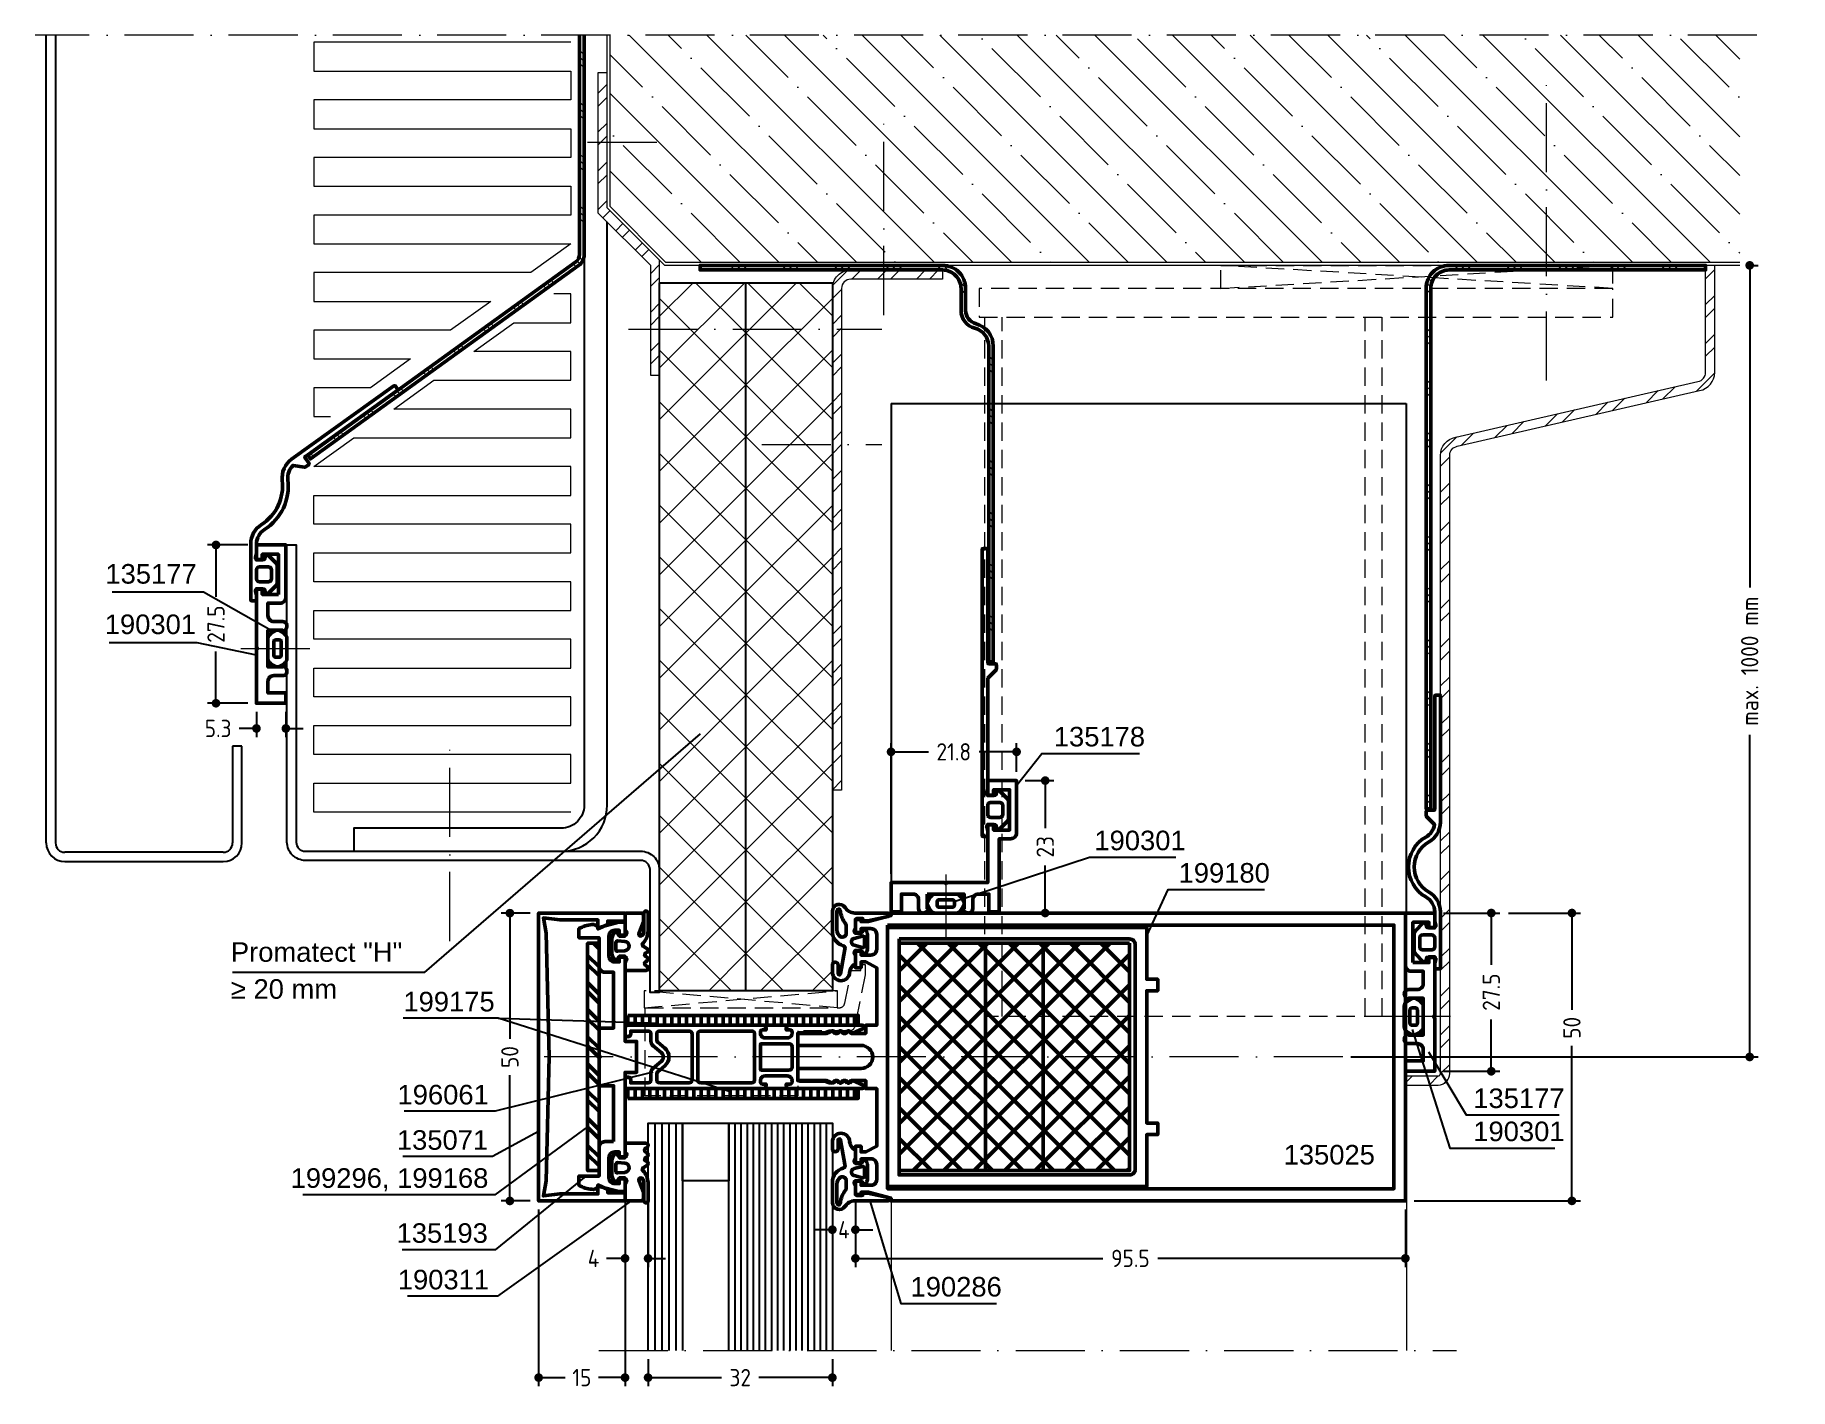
# Model space of a CAD drawing. Header units: millimetres. Extents: x -132 to 172, y -58 to 178.
import ezdxf
from ezdxf.enums import TextEntityAlignment as Align

# ---------------------------------------------------------------- set-up
doc = ezdxf.new("R2010")
doc.units = ezdxf.units.MM
for name, pattern in [('ACAD_ISO10W100', [18, 12, -3, 0, -3]), ('AUSGEZOGEN', [0]), ('HIDDEN2', [4.7625, 3.175, -1.5875])]:
    doc.linetypes.add(name, pattern=pattern)
doc.layers.get('0').update_dxf_attribs({"linetype": 'CONTINUOUS'})
doc.layers.get('DEFPOINTS').update_dxf_attribs({"linetype": 'CONTINUOUS'})
for name, color, linetype, lineweight in [('AM_5', 3, 'CONTINUOUS', 25), ('AM_C', 50, 'CONTINUOUS', 50), ('AM_S', 80, 'CONTINUOUS', 50), ('Cent3', 70, 'ACAD_ISO10W100', 18), ('CHide3', 70, 'HIDDEN2', 18), ('Cont2', 2, 'CONTINUOUS', 25), ('Cont3', 70, 'CONTINUOUS', 18), ('Cont4', 10, 'AUSGEZOGEN', 13), ('Cont_ST', 70, 'CONTINUOUS', 18)]:
    doc.layers.add(name, color=color, linetype=linetype, lineweight=lineweight)
doc.styles.add('HBS_DIMTEXTSTYLE', font='isocp.shx')
doc.styles.add('SWISSL', font='swissl.ttf')
doc.dimstyles.new('Konstruktionsschnitt 1-1$0', dxfattribs={"dimtxt": 3, "dimasz": 1.5, "dimexe": 1.5, "dimexo": 1.5, "dimgap": 1.5, "dimtad": 0, "dimdsep": 46, "dimtxsty": 'HBS_DIMTEXTSTYLE', "dimblk": 'PUNKT', "dimcen": 0, "dimclrd": 3, "dimclre": 3, "dimclrt": 2, "dimadec": 1, "dimazin": 2, "dimtfac": 0.7, "dimtofl": 0, "dimtmove": 0, "dimatfit": 3, "dimfxl": 0, "dimtolj": 1, "dimtzin": 0, "dimarcsym": 0})
pattern_1 = [(315, (0, 0), (4.49013, 4.49013), []), (315, (0.561, 0.561), (4.49013, 4.49013), []), (315, (1.1225, 1.1225), (4.49013, 4.49013), [])]
pattern_2 = [(45, (0, 0), (-3.3676, 3.3676), []), (45, (2.245, 0), (-3.3676, 3.3676), [])]

msp = doc.modelspace()

# ---------------------------------------------------------------- texts
at = {"layer": 'AM_5', "color": 2, "style": 'SWISSL'}
for s, p in [('135177', (-104.385, 82.216)), ('190301', (-104.495, 73.452)), ('196061', (-53.661, -8.245)), ('135071', (-53.773, -16.121)), ('199296, 199168', (-53.731, -22.736)), ('135193', (-53.818, -32.288)), ('190311', (-53.611, -40.372))]:
    msp.add_text(s, height=3.4, dxfattribs=at).set_placement(p, align=Align.RIGHT)
for s, p in [('135178', (44.451, 53.936)), ('190301', (51.5, 35.903)), ('199180', (66.123, 30.278)), ('Promatect "H"', (-98.442, 16.528)), ('≥ 20 mm', (-98.442, 10.105)), ('199175', (-68.484, 7.914)), ('135177', (117.294, -8.874)), ('190301', (117.294, -14.629)), ('135025', (84.362, -18.686)), ('190286', (19.573, -41.616))]:
    msp.add_text(s, height=3.4, dxfattribs=at).set_placement(p)

# ---------------------------------------------------------------- blocks, each defined once
blk = doc.blocks.new('PUNKT')
at = {"color": 0, "linetype": 'Continuous'}
blk.add_line((-0.5, 0), (-1, 0), dxfattribs=at)
at = {"color": 0, "linetype": 'Continuous', "const_width": 0.5}
blk.add_lwpolyline([(-0.25, 0, 1), (0.25, 0, 1)], format="xyb", close=True, dxfattribs=at)
blk = doc.blocks.new('*D13')
at = {"layer": 'AM_5', "color": 3, "lineweight": -2, "transparency": 16777216}
for p, q in [((123.42, 25), (135.92, 25)), ((134.42, 23.5), (134.42, 8.21)), ((134.42, -23.5), (134.42, 1.91)), ((107, -25), (135.92, -25))]:
    blk.add_line(p, q, dxfattribs=at)
at = {"layer": 'DEFPOINTS', "color": 0, "transparency": 16777216}
for p in [(121.92, 25), (134.42, 25), (105.5, -25)]:
    blk.add_point(p, dxfattribs=at)
at = {"layer": 'AM_5', "color": 3, "lineweight": -2, "transparency": 16777216, "xscale": 1.5, "yscale": 1.5, "zscale": 1.5}
for p, rotation in [((134.42, 25), 90), ((134.42, -25), 270)]:
    blk.add_blockref('PUNKT', p, dxfattribs=dict(at, rotation=rotation))
at = {"layer": 'AM_5', "color": 2, "transparency": 16777216, "insert": (134.42, 5.06), "char_height": 3, "attachment_point": 5, "rotation": 90, "style": 'HBS_DIMTEXTSTYLE'}
blk.add_mtext('\\A1;50', dxfattribs=at)
blk = doc.blocks.new('*D14')
at = {"layer": 'AM_5', "color": 3, "lineweight": -2, "transparency": 16777216}
for p, q in [((39.49, 48), (44.46, 48)), ((42.96, 46.5), (42.96, 39.75)), ((42.96, 26.5), (42.96, 33.25)), ((39.49, 25), (44.46, 25))]:
    blk.add_line(p, q, dxfattribs=at)
at = {"layer": 'DEFPOINTS', "color": 0, "transparency": 16777216}
for p in [(37.99, 48), (37.99, 25), (42.96, 25)]:
    blk.add_point(p, dxfattribs=at)
at = {"layer": 'AM_5', "color": 3, "lineweight": -2, "transparency": 16777216, "xscale": 1.5, "yscale": 1.5, "zscale": 1.5}
for p, rotation in [((42.96, 48), 90), ((42.96, 25), 270)]:
    blk.add_blockref('PUNKT', p, dxfattribs=dict(at, rotation=rotation))
at = {"layer": 'AM_5', "color": 2, "transparency": 16777216, "insert": (42.96, 36.5), "char_height": 3, "attachment_point": 5, "rotation": 90, "style": 'HBS_DIMTEXTSTYLE'}
blk.add_mtext('\\A1;23', dxfattribs=at)
blk = doc.blocks.new('*D15')
at = {"layer": 'AM_5', "color": 3, "lineweight": -2, "transparency": 16777216}
for p, q in [((16.19, 31.8), (16.19, 54.5)), ((17.69, 53), (22.7, 53)), ((36.49, 53), (31.47, 53)), ((37.99, 49.5), (37.99, 54.5))]:
    blk.add_line(p, q, dxfattribs=at)
at = {"layer": 'DEFPOINTS', "color": 0, "transparency": 16777216}
for p in [(37.99, 53), (37.99, 48), (16.19, 30.3)]:
    blk.add_point(p, dxfattribs=at)
at = {"layer": 'AM_5', "color": 3, "lineweight": -2, "transparency": 16777216, "xscale": 1.5, "yscale": 1.5, "zscale": 1.5, "rotation": 180}
blk.add_blockref('PUNKT', (16.19, 53), dxfattribs=at)
at = {"layer": 'AM_5', "color": 3, "lineweight": -2, "transparency": 16777216, "xscale": 1.5, "yscale": 1.5, "zscale": 1.5}
blk.add_blockref('PUNKT', (37.99, 53), dxfattribs=at)
at = {"layer": 'AM_5', "color": 2, "transparency": 16777216, "insert": (27.09, 53), "char_height": 3, "attachment_point": 5, "style": 'HBS_DIMTEXTSTYLE'}
blk.add_mtext('\\A1;21.8', dxfattribs=at)
blk = doc.blocks.new('*D16')
at = {"layer": 'AM_5', "color": 3, "lineweight": -2, "transparency": 16777216}
for p, q in [((112.1, 25), (121.92, 25)), ((120.42, 23.5), (120.42, 16.01)), ((120.42, -0.99), (120.42, 6.5)), ((112.1, -2.49), (121.92, -2.49))]:
    blk.add_line(p, q, dxfattribs=at)
at = {"layer": 'DEFPOINTS', "color": 0, "transparency": 16777216}
for p in [(110.6, 25), (110.6, -2.49), (120.42, -2.49)]:
    blk.add_point(p, dxfattribs=at)
at = {"layer": 'AM_5', "color": 3, "lineweight": -2, "transparency": 16777216, "xscale": 1.5, "yscale": 1.5, "zscale": 1.5}
for p, rotation in [((120.42, 25), 90), ((120.42, -2.49), 270)]:
    blk.add_blockref('PUNKT', p, dxfattribs=dict(at, rotation=rotation))
at = {"layer": 'AM_5', "color": 2, "transparency": 16777216, "insert": (120.42, 11.25), "char_height": 3, "attachment_point": 5, "rotation": 90, "style": 'HBS_DIMTEXTSTYLE'}
blk.add_mtext('\\A1;27.5', dxfattribs=at)
blk = doc.blocks.new('*D17')
at = {"layer": 'AM_5', "color": 3, "lineweight": -2, "transparency": 16777216}
for p, q in [((6, -25.27), (6, -31.51)), ((10, -25.27), (10, -31.51)), ((4.5, -30.01), (3, -30.01)), ((11.5, -30.01), (13, -30.01))]:
    blk.add_line(p, q, dxfattribs=at)
at = {"layer": 'DEFPOINTS', "color": 0, "transparency": 16777216}
for p in [(6, -23.77), (10, -23.77), (6, -30.01)]:
    blk.add_point(p, dxfattribs=at)
at = {"layer": 'AM_5', "color": 3, "lineweight": -2, "transparency": 16777216, "xscale": 1.5, "yscale": 1.5, "zscale": 1.5}
blk.add_blockref('PUNKT', (6, -30.01), dxfattribs=at)
at = {"layer": 'AM_5', "color": 3, "lineweight": -2, "transparency": 16777216, "xscale": 1.5, "yscale": 1.5, "zscale": 1.5, "rotation": 180}
blk.add_blockref('PUNKT', (10, -30.01), dxfattribs=at)
at = {"layer": 'AM_5', "color": 2, "transparency": 16777216, "insert": (8, -30.01), "char_height": 3, "attachment_point": 5, "style": 'HBS_DIMTEXTSTYLE'}
blk.add_mtext('\\A1;4', dxfattribs=at)
blk = doc.blocks.new('*D18')
at = {"layer": 'AM_5', "color": 3, "lineweight": -2, "transparency": 16777216}
for p, q in [((-30, -24.9), (-30, -36.49)), ((-26, -24.9), (-26, -36.49)), ((-31.5, -34.99), (-33.22, -34.99)), ((-24.5, -34.99), (-23, -34.99))]:
    blk.add_line(p, q, dxfattribs=at)
at = {"layer": 'DEFPOINTS', "color": 0, "transparency": 16777216}
for p in [(-30, -23.4), (-26, -23.4), (-26, -34.99)]:
    blk.add_point(p, dxfattribs=at)
at = {"layer": 'AM_5', "color": 3, "lineweight": -2, "transparency": 16777216, "xscale": 1.5, "yscale": 1.5, "zscale": 1.5}
blk.add_blockref('PUNKT', (-30, -34.99), dxfattribs=at)
at = {"layer": 'AM_5', "color": 3, "lineweight": -2, "transparency": 16777216, "xscale": 1.5, "yscale": 1.5, "zscale": 1.5, "rotation": 180}
blk.add_blockref('PUNKT', (-26, -34.99), dxfattribs=at)
at = {"layer": 'AM_5', "color": 2, "transparency": 16777216, "insert": (-35.47, -34.99), "char_height": 3, "attachment_point": 5, "style": 'HBS_DIMTEXTSTYLE'}
blk.add_mtext('\\A1;4', dxfattribs=at)
blk = doc.blocks.new('*D19')
at = {"layer": 'AM_5', "color": 3, "lineweight": -2, "transparency": 16777216}
for p, q in [((-45, -26.51), (-45, -57.2)), ((-30, -24.9), (-30, -57.2)), ((-43.5, -55.7), (-40.41, -55.7)), ((-31.5, -55.7), (-34.59, -55.7))]:
    blk.add_line(p, q, dxfattribs=at)
at = {"layer": 'DEFPOINTS', "color": 0, "transparency": 16777216}
for p in [(-30, -23.4), (-45, -25.01), (-30, -55.7)]:
    blk.add_point(p, dxfattribs=at)
at = {"layer": 'AM_5', "color": 3, "lineweight": -2, "transparency": 16777216, "xscale": 1.5, "yscale": 1.5, "zscale": 1.5, "rotation": 180}
blk.add_blockref('PUNKT', (-45, -55.7), dxfattribs=at)
at = {"layer": 'AM_5', "color": 3, "lineweight": -2, "transparency": 16777216, "xscale": 1.5, "yscale": 1.5, "zscale": 1.5}
blk.add_blockref('PUNKT', (-30, -55.7), dxfattribs=at)
at = {"layer": 'AM_5', "color": 2, "transparency": 16777216, "insert": (-37.5, -55.7), "char_height": 3, "attachment_point": 5, "style": 'HBS_DIMTEXTSTYLE'}
blk.add_mtext('\\A1;15', dxfattribs=at)
blk = doc.blocks.new('*D20')
at = {"layer": 'AM_5', "color": 3, "lineweight": -2, "transparency": 16777216}
for p, q in [((-26, -52.5), (-26, -57.2)), ((6, -52.5), (6, -57.2)), ((-24.5, -55.7), (-13.24, -55.7)), ((4.5, -55.7), (-6.76, -55.7))]:
    blk.add_line(p, q, dxfattribs=at)
at = {"layer": 'DEFPOINTS', "color": 0, "transparency": 16777216}
for p in [(-26, -51), (6, -51), (6, -55.7)]:
    blk.add_point(p, dxfattribs=at)
at = {"layer": 'AM_5', "color": 3, "lineweight": -2, "transparency": 16777216, "xscale": 1.5, "yscale": 1.5, "zscale": 1.5, "rotation": 180}
blk.add_blockref('PUNKT', (-26, -55.7), dxfattribs=at)
at = {"layer": 'AM_5', "color": 3, "lineweight": -2, "transparency": 16777216, "xscale": 1.5, "yscale": 1.5, "zscale": 1.5}
blk.add_blockref('PUNKT', (6, -55.7), dxfattribs=at)
at = {"layer": 'AM_5', "color": 2, "transparency": 16777216, "insert": (-10, -55.7), "char_height": 3, "attachment_point": 5, "style": 'HBS_DIMTEXTSTYLE'}
blk.add_mtext('\\A1;32', dxfattribs=at)
blk = doc.blocks.new('*U9')
for p, q in [((0, 30.94), (39.5, 30.94)), ((0, 29.88), (39.5, 29.88)), ((0, 28.82), (39.5, 28.82)), ((0, 27.76), (39.5, 27.76)), ((0, 26.71), (39.5, 26.71)), ((0, 25.65), (39.5, 25.65)), ((0, 24.59), (39.5, 24.59)), ((0, 23.53), (39.5, 23.53)), ((0, 22.47), (39.5, 22.47)), ((0, 21.41), (39.5, 21.41)), ((0, 20.35), (39.5, 20.35)), ((0, 19.29), (39.5, 19.29)), ((0, 18.24), (39.5, 18.24)), ((0, 17.18), (39.5, 17.18)), ((0, 16.12), (39.5, 16.12)), ((0, 15.06), (39.5, 15.06)), ((0, 4.8), (39.5, 4.8)), ((0, 3.6), (39.5, 3.6)), ((0, 2.4), (39.5, 2.4)), ((0, 1.2), (39.5, 1.2))]:
    blk.add_line(p, q)
for points in [[(39.5, 14), (0, 14), (0, 32), (39.5, 32)], [(39.5, 0), (0, 0), (0, 6), (39.5, 6)]]:
    blk.add_lwpolyline(points)
blk.add_lwpolyline([(0, 6), (0, 14), (10, 14), (10, 6)], close=True)
blk = doc.blocks.new('*D21')
at = {"layer": 'AM_5', "color": 3, "lineweight": -2, "transparency": 16777216}
for p, q in [((10, -25.4), (10, -36.49)), ((105.5, -26.5), (105.5, -36.49)), ((11.5, -34.99), (52.98, -34.99)), ((104, -34.99), (62.52, -34.99))]:
    blk.add_line(p, q, dxfattribs=at)
at = {"layer": 'DEFPOINTS', "color": 0, "transparency": 16777216}
for p in [(10, -23.9), (105.5, -25), (10, -34.99)]:
    blk.add_point(p, dxfattribs=at)
at = {"layer": 'AM_5', "color": 3, "lineweight": -2, "transparency": 16777216, "xscale": 1.5, "yscale": 1.5, "zscale": 1.5, "rotation": 180}
blk.add_blockref('PUNKT', (10, -34.99), dxfattribs=at)
at = {"layer": 'AM_5', "color": 3, "lineweight": -2, "transparency": 16777216, "xscale": 1.5, "yscale": 1.5, "zscale": 1.5}
blk.add_blockref('PUNKT', (105.5, -34.99), dxfattribs=at)
at = {"layer": 'AM_5', "color": 2, "transparency": 16777216, "insert": (57.75, -34.99), "char_height": 3, "attachment_point": 5, "style": 'HBS_DIMTEXTSTYLE'}
blk.add_mtext('\\A1;95.5', dxfattribs=at)
blk = doc.blocks.new('*D22')
at = {"layer": 'AM_5', "color": 3, "lineweight": -2, "transparency": 16777216}
for p, q in [((-46.5, 24.98), (-51.5, 24.98)), ((-50, 23.48), (-50, 3.14)), ((-50, -23.51), (-50, -3.17)), ((-46.5, -25.01), (-51.5, -25.01))]:
    blk.add_line(p, q, dxfattribs=at)
at = {"layer": 'DEFPOINTS', "color": 0, "transparency": 16777216}
for p in [(-45, 24.98), (-50, -25.01), (-45, -25.01)]:
    blk.add_point(p, dxfattribs=at)
at = {"layer": 'AM_5', "color": 3, "lineweight": -2, "transparency": 16777216, "xscale": 1.5, "yscale": 1.5, "zscale": 1.5}
for p, rotation in [((-50, 24.98), 90), ((-50, -25.01), 270)]:
    blk.add_blockref('PUNKT', p, dxfattribs=dict(at, rotation=rotation))
at = {"layer": 'AM_5', "color": 2, "transparency": 16777216, "insert": (-50, -0.01), "char_height": 3, "attachment_point": 5, "rotation": 90, "style": 'HBS_DIMTEXTSTYLE'}
blk.add_mtext('\\A1;50', dxfattribs=at)
blk = doc.blocks.new('*D11')
at = {"layer": 'AM_5', "color": 3, "lineweight": -2, "transparency": 16777216}
for p, q in [((165.06, 137.5), (166.79, 137.5)), ((165.29, 136), (165.29, 81.55)), ((165.29, 1.5), (165.29, 55.95)), ((96.02, 0), (166.79, 0))]:
    blk.add_line(p, q, dxfattribs=at)
at = {"layer": 'DEFPOINTS', "color": 0, "transparency": 16777216}
for p in [(163.56, 137.5), (165.29, 137.5), (94.52, 0)]:
    blk.add_point(p, dxfattribs=at)
at = {"layer": 'AM_5', "color": 3, "lineweight": -2, "transparency": 16777216, "xscale": 1.5, "yscale": 1.5, "zscale": 1.5}
for p, rotation in [((165.29, 137.5), 90), ((165.29, 0), 270)]:
    blk.add_blockref('PUNKT', p, dxfattribs=dict(at, rotation=rotation))
at = {"layer": 'AM_5', "color": 2, "transparency": 16777216, "insert": (165.29, 68.75), "char_height": 3, "attachment_point": 5, "rotation": 90, "style": 'HBS_DIMTEXTSTYLE'}
blk.add_mtext('\\A1;max. 1000 mm', dxfattribs=at)
blk = doc.blocks.new('WI135178')
blk.add_lwpolyline([(6.3, -3.3), (6.3, -0.75), (6.44, -0.75), (6.52, -0.44), (5.93, -0.1, 0.57735), (4.8, -0.75), (4.8, -2.3, -0.414214), (3.8, -3.3), (1.8, -3.3), (1.8, -0.2), (0, -0.2), (0, -5.3), (9.3, -5.3), (9.5, -5.1), (9.7, -5.3), (16.8, -5.3), (16.8, -15.4), (17.8, -15.4), (17.8, -14.4), (20.6, -14.4), (20.6, -21.4), (17.8, -21.4), (17.8, -20.4), (16.8, -20.4), (16.8, -23), (21.8, -23), (21.8, -13.9, 0.414214), (20.8, -12.9), (18.8, -12.9), (18.8, -0.2), (17, -0.2), (17, -3.3), (15.19, -3.3, -0.414214), (14.19, -2.3), (14.19, -0.75, 0.57735), (13.07, -0.1), (12.47, -0.44), (12.55, -0.75), (12.69, -0.75), (12.69, -3.3), (6.3, -3.3)], format="xyb", close=True)
blk = doc.blocks.new('WI190301')
for points in [[(0, -1.76, -0.267949), (-0.5, -2.63), (-1.4, -3.13, -0.267949), (-1.9, -3.13), (-2.8, -2.63, -0.267949), (-3.3, -1.76), (-3.3, 1.76, -0.267949), (-2.8, 2.63), (-1.9, 3.13, -0.267949), (-1.4, 3.13), (-0.5, 2.63, -0.267949), (0, 1.76), (0, -1.76)], [(-1, -1.2, -0.414214), (-1.3, -1.5), (-2, -1.5, -0.414214), (-2.3, -1.2), (-2.3, 1.2, -0.414214), (-2, 1.5), (-1.3, 1.5, -0.414214), (-1, 1.2), (-1, -1.2)]]:
    blk.add_lwpolyline(points, format="xyb", close=True)
blk = doc.blocks.new('B-WI196061')
for points in [[(-5.5, -6, -0.414214), (-5, -5.5), (-4.7, -5.5), (-4.7, -6.2, 0.414214), (-4.4, -6.5), (-4.1, -6.5, 0.414214), (-3.3, -5.7), (-3.3, -1.8, 0.414214), (-4.1, -1), (-4.4, -1, 0.414214), (-4.7, -1.3), (-4.7, -2), (-5, -2, -0.414214), (-5.5, -1.5), (-5.5, 11.2, -0.803179), (-4.93, 11.33), (-4.12, 9.58, -0.314902), (-4.16, 9.36), (-4.44, 9.08, 0.198912), (-4.5, 8.93), (-4.5, 8.67, 0.198912), (-4.44, 8.52), (-4.16, 8.24, -0.414214), (-4.16, 7.96), (-4.44, 7.68, 0.198912), (-4.5, 7.53), (-4.5, 7.27, 0.198912), (-4.44, 7.12), (-4.16, 6.84, -0.414214), (-4.16, 6.56), (-4.44, 6.28, 0.198912), (-4.5, 6.13), (-4.5, 5.56, 0.087489), (-4.49, 5.49), (-4.2, 4.7), (-4.2, 0.3, 0.414214), (-3.9, 0), (3.9, 0, 0.414214), (4.2, 0.3), (4.2, 4.7), (4.49, 5.49, 0.087489), (4.5, 5.56), (4.5, 6.13, 0.198912), (4.44, 6.28), (4.16, 6.56, -0.414214), (4.16, 6.84), (4.44, 7.12, 0.198912), (4.5, 7.27), (4.5, 7.53, 0.198912), (4.44, 7.68), (4.16, 7.96, -0.414214), (4.16, 8.24), (4.44, 8.52, 0.198912), (4.5, 8.67), (4.5, 8.93, 0.198912), (4.44, 9.08), (4.16, 9.36, -0.314902), (4.12, 9.58), (4.93, 11.33, -0.803179), (5.5, 11.2), (5.5, -1.5, -0.414214), (5, -2), (4.7, -2), (4.7, -1.3, 0.414214), (4.4, -1), (4.1, -1, 0.414214), (3.3, -1.8), (3.3, -5.7, 0.414214), (4.1, -6.5), (4.4, -6.5, 0.414214), (4.7, -6.2), (4.7, -5.5), (5, -5.5, -0.414214), (5.5, -6), (5.5, -29.5, -0.414214), (5, -30), (4, -30, -1), (4, -29), (4.5, -29), (4.5, -26, 0.414214), (4, -25.5), (2.72, -25.5, -0.221695), (1.95, -25.14), (0.77, -23.73, 0.466308), (-0.77, -23.73), (-1.95, -25.14, -0.221695), (-2.72, -25.5), (-4, -25.5, 0.414214), (-4.5, -26), (-4.5, -29), (-4, -29, -1), (-4, -30), (-5, -30, -0.414214), (-5.5, -29.5), (-5.5, -6)], [(-2.3, -1.5, -0.414214), (-1.8, -1), (1.8, -1, -0.414214), (2.3, -1.5), (2.3, -6.3, -0.414214), (2.1, -6.5), (-2.1, -6.5, -0.414214), (-2.3, -6.3), (-2.3, -1.5)], [(-4.5, -16.87, 0.414214), (-4, -17.37), (4, -17.37, 0.414214), (4.5, -16.87), (4.5, -8, 0.414214), (4, -7.5), (-4, -7.5, 0.414214), (-4.5, -8), (-4.5, -16.87)], [(-4.5, -24, 0.414214), (-4, -24.5), (-2.95, -24.5, 0.221695), (-2.57, -24.32), (-1.53, -23.09, -0.466308), (1.53, -23.09), (2.57, -24.32, 0.221695), (2.95, -24.5), (4, -24.5, 0.414214), (4.5, -24), (4.5, -18.87, 0.414214), (4, -18.37), (-4, -18.37, 0.414214), (-4.5, -18.87), (-4.5, -24)]]:
    blk.add_lwpolyline(points, format="xyb", close=True)
blk = doc.blocks.new('WI196061')
blk.add_blockref('B-WI196061', (0, 0))
blk = doc.blocks.new('B-WI190286')
for points in [[(-10.2, 0.3, -0.753068), (-7.98, 0.94, 0.258199), (-6.29, 0), (-0.58, 0, -0.903019), (-0.52, -0.6), (-4.06, -1.33), (-4.88, -1.33), (-4.88, -1.13, 0.414214), (-5.08, -0.93), (-5.9, -0.93, 0.414214), (-6.2, -1.23), (-6.2, -2.62), (-6.39, -3.13, 0.520567), (-6.2, -3.4), (-5.2, -3.4, 0.414214), (-4.9, -3.1), (-4.9, -2.95, -0.700208), (-4.55, -2.82), (-4.45, -2.94, -0.176327), (-4.1, -3.9), (-4.1, -6.1, -0.176327), (-4.45, -7.06), (-4.55, -7.18, -0.700207), (-4.9, -7.05), (-4.9, -6.9, 0.414214), (-5.2, -6.6), (-6.2, -6.6, 0.520567), (-6.39, -6.87), (-6.2, -7.39), (-6.2, -8.7, -0.369491), (-6.45, -9, 0.226152), (-7.2, -10.33, -0.974179), (-10.2, -10.25), (-10.2, -9.03, -1), (-9.2, -9.03), (-9.2, -10.55, 0.999969), (-8.8, -10.55), (-8.06, -6.29, 0.508721), (-8.3, -5.69, -0.325108), (-10.2, -3.26), (-10.2, 0.3)], [(-7.8, -2.17, 0.170885), (-7.91, -1.86, -0.152142), (-8.8, 0.4, 1), (-9.4, 0.4), (-9.4, -2.9, 0.241981), (-8.77, -4.14, 0.537319), (-7.8, -3.5), (-7.8, -2.17)], [(-6.44, -5.6), (-4.98, -5.99, 0.493145), (-4.6, -5.7), (-4.6, -4.3, 0.493145), (-4.98, -4.01), (-6.44, -4.4, 0.767327), (-6.44, -5.6)]]:
    blk.add_lwpolyline(points, format="xyb", close=True)
blk = doc.blocks.new('WI190286')
blk.add_blockref('B-WI190286', (0, 0))
blk = doc.blocks.new('WI135177')
blk.add_lwpolyline([(1.5, -8.6), (4.3, -8.6), (4.3, -7.6), (5.3, -7.6), (5.3, -17.8), (5.1, -18), (5.3, -18.2), (5.3, -27.49), (0.2, -27.49), (0.2, -25.69), (3.3, -25.69), (3.3, -23.69, 0.414214), (2.3, -22.69), (0.75, -22.69, -0.57735), (0.1, -21.57), (0.44, -20.97), (0.75, -21.05), (0.75, -21.19), (3.3, -21.19), (3.3, -14.8), (0.75, -14.8), (0.75, -14.94), (0.44, -15.02), (0.1, -14.42, -0.57735), (0.75, -13.3), (2.3, -13.3, 0.414214), (3.3, -12.3), (3.3, -10.1), (1.2, -10.1, -0.414214), (0.2, -9.1), (0.2, 0), (5.3, 0), (5.3, -2.6), (4.3, -2.6), (4.3, -1.6), (1.5, -1.6), (1.5, -8.6)], format="xyb", close=True)
blk = doc.blocks.new('WI190311')
for points in [[(0, 0.3, 0.414214), (0.3, 0), (2.8, 0, 0.414214), (3.2, 0.4), (3.2, 1.54), (2.42, 3.59, -0.786113), (2.9, 3.92, -0.262074), (3.28, 3.28), (3.28, 0, 1), (4, 0), (4, 3.17, 0.174474), (3.15, 5.24, -0.57735), (3.15, 5.76), (3.8, 6.14, 0.57735), (3.8, 6.83), (3.55, 6.97, -0.57735), (3.55, 7.49), (3.8, 7.64, 0.57735), (3.8, 8.33), (3.6, 8.45, -0.56351), (3.59, 9.13), (3.8, 9.25, 0.767327), (3.6, 10), (0.3, 10, 0.414214), (0, 9.7), (0, 8.57, 0.267949), (0.1, 8.4, -0.767327), (-0.1, 7.65), (-0.9, 7.65, -0.414214), (-1.3, 8.05, 0.592453), (-1.61, 8.22, 0.255924), (-2.3, 6.95), (-2.3, 4.55, 0.255924), (-1.61, 3.28, 0.592453), (-1.3, 3.45, -0.414214), (-0.9, 3.85), (-0.1, 3.85, -0.767327), (0.1, 3.1, 0.267949), (0, 2.93), (0, 0.3)], [(-0.03, 4.95), (-1.28, 4.85, -0.438367), (-1.6, 5.15), (-1.6, 6.35, -0.438367), (-1.28, 6.65), (-0.03, 6.55, -0.921414), (-0.03, 4.95)]]:
    blk.add_lwpolyline(points, format="xyb", close=True)
blk = doc.blocks.new('WI135193')
blk.add_lwpolyline([(-2, -14.7), (-3.5, -14.7, 0.414214), (-4.5, -15.7), (-4.5, -20.7), (-8, -20.7), (-8, -22.3), (-7.73, -22.44, 0.116424), (-5.5, -23), (-5.37, -23), (-4.47, -22.49), (-1.06, -23.4), (0, -23.4), (0, -21), (-1, -21), (-1, -22), (-1.8, -22, -0.414214), (-2.8, -21), (-2.8, -17.5, -0.414214), (-1.8, -16.5), (-1, -16.5), (-1, -17.5), (0, -17.5), (0, -2.7), (2, -2.7), (2, 2.7), (0, 2.7), (0, 17.5), (-1, 17.5), (-1, 16.5), (-1.8, 16.5, -0.414214), (-2.8, 17.5), (-2.8, 21, -0.414214), (-1.8, 22), (-1, 22), (-1, 21), (0, 21), (0, 23.4), (-1.06, 23.4), (-4.47, 22.49), (-5.37, 23), (-5.5, 23, 0.116424), (-7.73, 22.44), (-8, 22.3), (-8, 20.7), (-4.5, 20.7), (-4.5, 15.7, 0.414214), (-3.5, 14.7), (-2, 14.7), (-2, 5), (-4.5, 5), (-4.5, 0.2), (-4.3, 0), (-4.5, -0.2), (-4.5, -5), (-2, -5), (-2, -14.7)], format="xyb", close=True)
blk = doc.blocks.new('B-WI13')
blk.add_lwpolyline([(16.2, 25), (16.2, 24.55), (12.29, 23.5), (11, 23.5), (11, 23.9), (10, 23.9), (10, 21.5), (11, 21.5), (11, 22.3), (12.7, 22.3, -0.414214), (13.7, 21.3), (13.7, 18.7, -0.414214), (12.7, 17.7), (11, 17.7), (11, 18.5), (10, 18.5), (10, 15.5), (11, 15.5), (11, 16.5), (11.8, 16.5), (13.7, 15.5), (13.7, 5.5), (11.8, 5.5), (11.8, 4.1), (9.28, 4.1), (8.8, 4.58), (8.32, 4.1), (7.88, 4.1), (7.4, 4.58), (6.92, 4.1), (6.48, 4.1), (6.05, 4.54), (5, 4.1), (0, 4.1), (0, 2), (11, 2, -1), (11, -2), (0, -2), (0, -4.1), (5, -4.1), (6.05, -4.54), (6.48, -4.1), (6.92, -4.1), (7.4, -4.58), (7.88, -4.1), (8.32, -4.1), (8.8, -4.58), (9.28, -4.1), (11.8, -4.1), (11.8, -5.5), (13.7, -5.5), (13.7, -15.5), (11.8, -16.5), (11, -16.5), (11, -15.5), (10, -15.5), (10, -18.5), (11, -18.5), (11, -17.7), (12.7, -17.7, -0.414214), (13.7, -18.7), (13.7, -21.3, -0.414214), (12.7, -22.3), (11, -22.3), (11, -21.5), (10, -21.5), (10, -23.9), (11, -23.9), (11, -23.5), (12.29, -23.5), (16.2, -24.55), (16.2, -25), (105.5, -25), (105.5, 25), (16.2, 25)], format="xyb", close=True)
blk.add_lwpolyline([(15.6, 22.9), (15.6, -22.9), (103.5, -22.9), (103.5, 22.9), (15.6, 22.9)], close=True)
blk = doc.blocks.new('WI196068')
h = blk.add_hatch()
h.set_pattern_fill('ANSI32', color=256, scale=0.35, style=0)
h.paths.add_polyline_path([(-19.75, -4.5), (19.75, -4.5), (19.75, -6.5), (-19.75, -6.5)])
blk.add_lwpolyline([(-19.75, -4.5), (19.75, -4.5), (19.75, -6.5), (-19.75, -6.5), (-19.75, -4.5)])
blk = doc.blocks.new('WI199180')
blk.add_lwpolyline([(-22.5, 0), (-22.5, 45), (-13.5, 45), (-13.5, 46.9), (-11.5, 46.9), (-11.5, 45), (11.5, 45), (11.5, 46.9), (13.5, 46.9), (13.5, 45), (22.5, 45), (22.5, 0), (-22.5, 0)], close=True)
blk.add_lwpolyline([(-20.5, 2), (-20.5, 42, -0.414214), (-19.5, 43), (19.5, 43, -0.414214), (20.5, 42), (20.5, 2), (-20.5, 2)], format="xyb", close=True)
blk = doc.blocks.new('WI135071')
blk.add_lwpolyline([(-13.2, 0), (-13.7, 21.51), (-14.17, 24.15), (-11.34, 23.8), (-4.7, 23.8), (-4.7, 22.23), (-3, 23.02), (-3, 23.6), (0, 23.6), (0, 25), (-15, 25), (-15, -25), (0, -25), (0, -23.6), (-3, -23.6), (-3, -23.02), (-4.7, -22.23), (-4.7, -23.8), (-11.34, -23.8), (-14.17, -24.15), (-13.7, -21.51), (-13.2, 0)], close=True)
blk = doc.blocks.new('*X28')
at = {"color": 0}
for p, q in [((1.27, 0), (1.27, 1.7)), ((2.54, 0), (2.54, 1.7)), ((3.81, 0), (3.81, 1.7)), ((5.08, 0), (5.08, 1.7)), ((6.35, 0), (6.35, 1.7)), ((7.62, 0), (7.62, 1.7)), ((8.89, 0), (8.89, 1.7)), ((10.16, 0), (10.16, 1.7)), ((11.43, 0), (11.43, 1.7)), ((12.7, 0), (12.7, 1.7)), ((13.97, 0), (13.97, 1.7)), ((15.24, 0), (15.24, 1.7)), ((16.51, 0), (16.51, 1.7)), ((17.78, 0), (17.78, 1.7)), ((19.05, 0), (19.05, 1.7)), ((20.32, 0), (20.32, 1.7)), ((21.59, 0), (21.59, 1.7)), ((22.86, 0), (22.86, 1.7)), ((24.13, 0), (24.13, 1.7)), ((25.4, 0), (25.4, 1.7)), ((26.67, 0), (26.67, 1.7)), ((27.94, 0), (27.94, 1.7)), ((29.21, 0), (29.21, 1.7)), ((30.48, 0), (30.48, 1.7)), ((31.75, 0), (31.75, 1.7)), ((33.02, 0), (33.02, 1.7)), ((34.29, 0), (34.29, 1.7)), ((35.56, 0), (35.56, 1.7)), ((36.83, 0), (36.83, 1.7)), ((38.1, 0), (38.1, 1.7)), ((39.37, 0), (39.37, 1.7))]:
    blk.add_line(p, q, dxfattribs=at)
blk = doc.blocks.new('WI199175')
blk.add_lwpolyline([(0, 1.7), (0, 0), (40, 0), (40, 1.7)], close=True)
at = {"linetype": 'CONTINUOUS'}
blk.add_blockref('*X28', (0, 0), dxfattribs=at)
blk = doc.blocks.new('*D32')
at = {"layer": 'AM_5', "color": 3, "lineweight": -2, "transparency": 16777216}
for p, q in [((-95.5, 88.93), (-102.53, 88.93)), ((-101.03, 87.43), (-101.03, 79.93)), ((-101.03, 62.94), (-101.03, 70.43)), ((-95.5, 61.44), (-102.53, 61.44))]:
    blk.add_line(p, q, dxfattribs=at)
at = {"layer": 'DEFPOINTS', "color": 0, "transparency": 16777216}
for p in [(-101.03, 88.93), (-94, 88.93), (-94, 61.44)]:
    blk.add_point(p, dxfattribs=at)
at = {"layer": 'AM_5', "color": 3, "lineweight": -2, "transparency": 16777216, "xscale": 1.5, "yscale": 1.5, "zscale": 1.5}
for p, rotation in [((-101.03, 88.93), 90), ((-101.03, 61.44), 270)]:
    blk.add_blockref('PUNKT', p, dxfattribs=dict(at, rotation=rotation))
at = {"layer": 'AM_5', "color": 2, "transparency": 16777216, "insert": (-101.03, 75.18), "char_height": 3, "attachment_point": 5, "rotation": 90, "style": 'HBS_DIMTEXTSTYLE'}
blk.add_mtext('\\A1;27.5', dxfattribs=at)
blk = doc.blocks.new('*D33')
at = {"layer": 'AM_5', "color": 3, "lineweight": -2, "transparency": 16777216}
for p, q in [((-94, 59.94), (-94, 55.56)), ((-88.9, 59.94), (-88.9, 55.56)), ((-95.5, 57.06), (-97, 57.06)), ((-87.4, 57.06), (-85.9, 57.06))]:
    blk.add_line(p, q, dxfattribs=at)
at = {"layer": 'DEFPOINTS', "color": 0, "transparency": 16777216}
for p in [(-94, 61.44), (-88.9, 61.44), (-94, 57.06)]:
    blk.add_point(p, dxfattribs=at)
at = {"layer": 'AM_5', "color": 3, "lineweight": -2, "transparency": 16777216, "xscale": 1.5, "yscale": 1.5, "zscale": 1.5}
blk.add_blockref('PUNKT', (-94, 57.06), dxfattribs=at)
at = {"layer": 'AM_5', "color": 3, "lineweight": -2, "transparency": 16777216, "xscale": 1.5, "yscale": 1.5, "zscale": 1.5, "rotation": 180}
blk.add_blockref('PUNKT', (-88.9, 57.06), dxfattribs=at)
at = {"layer": 'AM_5', "color": 2, "transparency": 16777216, "insert": (-100.66, 57.06), "char_height": 3, "attachment_point": 5, "style": 'HBS_DIMTEXTSTYLE'}
blk.add_mtext('\\A1;5.3', dxfattribs=at)

# ---------------------------------------------------------------- dimensions: what is measured, and where the dimension line sits
at = {"layer": 'AM_5'}
dim = msp.add_linear_dim(base=(165.294, 137.5), p1=(94.521, 0), p2=(163.559, 137.5), angle=90, text='max. 1000 mm', dimstyle='Konstruktionsschnitt 1-1$0', dxfattribs=at)
dim.commit()
dim.dimension.update_dxf_attribs({"geometry": '*D11', "text_midpoint": (165.294, 68.75), "dimtype": 160})
for base, p1, p2, picture, middle in [((-101.026, 88.929), (-94, 61.439), (-94, 88.929), '*D32', (-101.026, 75.184)), ((120.417, -2.49), (110.6, 25), (110.6, -2.49), '*D16', (120.417, 11.255))]:
    dim = msp.add_linear_dim(base=base, p1=p1, p2=p2, angle=90, text='27.5', dimstyle='Konstruktionsschnitt 1-1$0', dxfattribs=at)
    dim.commit()
    dim.dimension.update_dxf_attribs({"geometry": picture, "text_midpoint": middle})
dim = msp.add_linear_dim(base=(-94, 57.062), p1=(-88.9, 61.439), p2=(-94, 61.439), text='5.3', dimstyle='Konstruktionsschnitt 1-1$0', dxfattribs=at)
dim.commit()
dim.dimension.update_dxf_attribs({"geometry": '*D33', "text_midpoint": (-100.662, 57.062)})
for base, p1, p2, picture, middle in [((37.986, 53), (16.186, 30.3), (37.986, 48), '*D15', (27.086, 53)), ((-26, -34.99), (-30, -23.4), (-26, -23.4), '*D18', (-35.471, -34.99)), ((6, -30.008), (10, -23.773), (6, -23.773), '*D17', (8, -30.008)), ((10, -34.99), (105.5, -25), (10, -23.9), '*D21', (57.75, -34.99))]:
    dim = msp.add_linear_dim(base=base, p1=p1, p2=p2, dimstyle='Konstruktionsschnitt 1-1$0', dxfattribs=at)
    dim.commit()
    dim.dimension.update_dxf_attribs({"geometry": picture, "text_midpoint": middle, "dimtype": 160})
for base, p1, p2, picture, middle in [((42.958, 25), (37.986, 48), (37.986, 25), '*D14', (42.958, 36.5)), ((-50, -25.014), (-45, 24.984), (-45, -25.014), '*D22', (-50, -0.015)), ((134.421, 25), (105.5, -25), (121.917, 25), '*D13', (134.421, 5.062))]:
    dim = msp.add_linear_dim(base=base, p1=p1, p2=p2, angle=90, dimstyle='Konstruktionsschnitt 1-1$0', dxfattribs=at)
    dim.commit()
    dim.dimension.update_dxf_attribs({"geometry": picture, "text_midpoint": middle, "dimtype": 160})
for base, p1, p2, picture, middle in [((-30, -55.695), (-45, -25.014), (-30, -23.4), '*D19', (-37.5, -55.695)), ((6, -55.695), (-26, -51), (6, -51), '*D20', (-10, -55.695))]:
    dim = msp.add_linear_dim(base=base, p1=p1, p2=p2, dimstyle='Konstruktionsschnitt 1-1$0', dxfattribs=at)
    dim.commit()
    dim.dimension.update_dxf_attribs({"geometry": picture, "text_midpoint": middle})

# ---------------------------------------------------------------- hatches: boundary and pattern name
at = {"layer": 'AM_S'}
h = msp.add_hatch(dxfattribs=at)
h.set_pattern_fill('ANSI37', color=256, scale=30, angle=-90, style=0)
h.set_pattern_definition([(315, (-171.9634, 101.15), (2.65165, 2.65165), []), (45, (-171.9634, 101.15), (-2.65165, 2.65165), [])])
h.paths.add_polyline_path([(57.6, 19.75), (42.6, 19.75), (42.6, -19.75), (57.6, -19.75)])
h.paths.add_polyline_path([(42.6, 19.75), (32.6, 19.75), (32.6, -19.75), (42.6, -19.75)])
h.paths.add_polyline_path([(32.6, 19.75), (17.6, 19.75), (17.6, -19.75), (32.6, -19.75)])
h = msp.add_hatch(dxfattribs=at)
h.set_pattern_fill('ANSI37', color=256, scale=30, angle=-90, style=0)
h.paths.add_polyline_path([(32.6, -19.75), (32.6, 19.75), (42.6, 19.75), (42.6, -19.75)])
h = msp.add_hatch(dxfattribs=at)
h.set_pattern_fill('ANSI37', color=256, scale=30, angle=-90, style=0)
h.paths.add_polyline_path([(42.6, -19.75), (42.6, 19.75), (57.6, 19.75), (57.6, -19.75)])
at = {"layer": 'Cont3'}
h = msp.add_hatch(dxfattribs=at)
h.set_pattern_fill('PLAST,_I', color=256, angle=315, style=2)
h.set_pattern_definition(pattern_1)
h.paths.add_polyline_path([(-38.096, 137.45, 0.2410181), (-37.1, 139.396), (-37.1, 177.5), (-37.9, 177.5), (-37.9, 139.396, -0.2410181), (-38.564, 138.099), (-69.567, 115.742, -0.0014838), (-69.568, 115.741), (-69.568, 115.741), (-85.098, 104.542), (-84.63, 103.893)])
h = msp.add_hatch(dxfattribs=at)
h.set_pattern_fill('ANSI35', color=256, scale=1.5005, angle=90, style=0)
h.paths.add_polyline_path([(-32.6, 177.5), (-32.6, 147.707), (-22.892, 138), (163.559, 138), (163.559, 177.5)])
h = msp.add_hatch(dxfattribs=at)
h.set_pattern_fill('PLAST,_I', color=256, angle=315, style=2)
h.set_pattern_definition(pattern_1)
edge = h.paths.add_edge_path()
edge.add_line((25.143, 136.7), (-16.955, 136.7))
edge.add_line((-16.955, 136.7), (-16.955, 137.5))
edge.add_line((-16.955, 137.5), (25.143, 137.5))
edge.add_arc((25.143, 133.5), 4, 0, 90, ccw=False)
edge.add_line((29.143, 133.5), (29.143, 129.682))
edge.add_arc((31.543, 129.682), 2.4, 180, 255.52249)
edge.add_arc((29.943, 123.486), 4, 0, 75.52249, ccw=False)
edge.add_line((33.943, 123.486), (33.943, 68.619))
edge.add_line((33.943, 68.619), (33.143, 68.619))
edge.add_line((33.143, 68.619), (33.143, 123.486))
edge.add_arc((29.943, 123.486), 3.2, 360, 435.52249)
edge.add_arc((31.543, 129.682), 3.2, 180, 255.52249, ccw=False)
edge.add_line((28.343, 129.682), (28.343, 133.5))
edge.add_arc((25.143, 133.5), 3.2, 360, 450)
h = msp.add_hatch(dxfattribs=at)
h.set_pattern_fill('PLAST,_I', color=256, angle=315, style=2)
h.set_pattern_definition(pattern_1)
edge = h.paths.add_edge_path()
edge.add_arc((113.1, 133.5), 4, 90, 180, ccw=False)
edge.add_line((113.1, 137.5), (157.629, 137.5))
edge.add_line((157.629, 137.5), (157.629, 136.7))
edge.add_line((157.629, 136.7), (113.1, 136.7))
edge.add_arc((113.1, 133.5), 3.2, 90, 180)
edge.add_line((109.9, 133.5), (109.9, 43.113))
edge.add_line((109.9, 43.113), (109.1, 43.113))
edge.add_line((109.1, 43.113), (109.1, 133.5))
h = msp.add_hatch(dxfattribs=at)
h.set_pattern_fill('ANSI37', color=256, scale=2, angle=-3e-14, style=0)
h.paths.add_polyline_path([(-24, 11.5), (-9, 11.5), (-9, 134.492), (-24, 134.492)])
h = msp.add_hatch(dxfattribs=at)
h.set_pattern_fill('ANSI37', color=256, scale=2, angle=-3e-14, style=0)
h.paths.add_polyline_path([(-9, 11.5), (6, 11.5), (6, 134.492), (-9, 134.492)])
at = {"layer": 'Cont4'}
h = msp.add_hatch(dxfattribs=at)
h.set_pattern_fill('ANSI32,_I', color=256, scale=0.5, style=2)
h.set_pattern_definition(pattern_2)
h.paths.add_polyline_path([(-25.6, 137.538), (-25.6, 126.4), (-24, 126.4), (-24, 138.4), (-33.1, 147.5), (-33.1, 158.92), (-34.7, 158.92), (-34.7, 146.637)])
h.paths.add_polyline_path([(-25.6, 118.4), (-24, 118.4), (-24, 126.4), (-25.6, 126.4)])
h.paths.add_polyline_path([(-33.1, 170.92), (-34.7, 170.92), (-34.7, 158.92), (-33.1, 158.92)])
h = msp.add_hatch(dxfattribs=at)
h.set_pattern_fill('ANSI32,_I', color=256, scale=0.5, style=2)
h.set_pattern_definition(pattern_2)
edge = h.paths.add_edge_path()
edge.add_line((105.5, -3.29), (111.2, -3.29))
edge.add_arc((111.2, -2.89), 0.4, 270, 360)
edge.add_line((111.6, -2.89), (111.6, 104.501))
edge.add_arc((114.8, 104.501), 3.2, 100, 180, ccw=False)
edge.add_line((114.244, 107.652), (156.307, 117.333))
edge.add_arc((156.029, 118.909), 1.6, 280, 360)
edge.add_line((157.629, 118.909), (157.629, 137.5))
edge.add_line((157.629, 137.5), (159.229, 137.5))
edge.add_line((159.229, 137.5), (159.229, 118.909))
edge.add_arc((156.029, 118.909), 3.2, 280, 360, ccw=False)
edge.add_line((156.585, 115.758), (114.522, 106.077))
edge.add_arc((114.8, 104.501), 1.6, 100, 180)
edge.add_line((113.2, 104.501), (113.2, -2.89))
edge.add_arc((111.2, -2.89), 2, 270, 360, ccw=False)
edge.add_line((111.2, -4.89), (105.5, -4.89))
edge.add_line((105.5, -4.89), (105.5, -3.29))
h = msp.add_hatch(dxfattribs=at)
h.set_pattern_fill('ANSI32,_I', color=256, scale=0.5, style=2)
h.set_pattern_definition(pattern_2)
edge = h.paths.add_edge_path()
edge.add_arc((9.2, 133.5), 1.6, 90, 180)
edge.add_line((7.6, 133.5), (7.6, 46.357))
edge.add_line((7.6, 46.357), (6, 46.357))
edge.add_line((6, 46.357), (6, 133.5))
edge.add_arc((9.2, 133.5), 3.2, 90, 180, ccw=False)
edge.add_line((9.2, 136.7), (25.143, 136.7))
edge.add_line((25.143, 136.7), (25.143, 135.1))
edge.add_line((25.143, 135.1), (9.2, 135.1))

# ---------------------------------------------------------------- linework, layer by layer
at = {"layer": 'AM_5'}
msp.add_line((-52.036, 6.714), (-24.178, 5.867), dxfattribs=at)
for points in [[(-91.05, 73.818), (-103.21, 80.716), (-119.05, 80.716)], [(-94, 69.764), (-104.294, 71.952), (-119.59, 71.952)], [(-16.962, 56.132), (-64.857, 14.67), (-98.16, 14.67)], [(37.986, 47.14), (42.378, 52.736), (59.358, 52.736)], [(27.179, 27.028), (50.671, 34.703), (65.649, 34.703)], [(60.6, 21.028), (64.293, 29.078), (81.048, 29.078)], [(-11.92, -5.997), (-52.036, 6.714), (-68.553, 6.714)], [(106.7, 4.743), (113.198, -15.829), (131.444, -15.829)], [(109.5, 0.883), (116.077, -10.074), (132.21, -10.074)], [(-25.188, -2.648), (-52.574, -9.445), (-68.382, -9.445)], [(-36.5, -12.111), (-52.586, -23.936), (-85.971, -23.936)], [(-45, -12.969), (-52.989, -17.321), (-68.59, -17.321)], [(-36.818, -20.7), (-52.574, -33.488), (-68.699, -33.488)], [(-28.94, -25), (-52.16, -41.572), (-67.76, -41.572)], [(12.524, -24.998), (17.914, -42.816), (34.498, -42.816)]]:
    msp.add_lwpolyline(points, dxfattribs=at)
at = {"layer": 'AM_C'}
for points in [[(-37.1, 177.5), (-37.1, 139.396, -0.2410181), (-38.096, 137.45), (-84.63, 103.893), (-85.098, 104.542), (-38.564, 138.099, 0.2410181), (-37.9, 139.396), (-37.9, 177.5)], [(-91.9, 85.129), (-93.5, 85.129, 0.414214), (-94, 84.629), (-94, 83.029, 0.414214), (-93.5, 82.529), (-91.9, 82.529, 0.414214), (-91.4, 83.029), (-91.4, 84.629, 0.414214), (-91.9, 85.129)], [(109.033, 38.192, 0.5773503), (109.033, 27.799, -0.2700285), (110.6, 25.217), (110.6, 25), (110.6, 23.586), (110.79, 22.878, -0.493145), (110.5, 22.5), (109.2, 22.5), (109.045, 23.078, 0.57735), (108.543, 23.212), (107.234, 21.903, 0.198912), (107, 21.337), (107, 18.463, 0.198912), (107.234, 17.897), (108.543, 16.588, 0.57735), (109.045, 16.722), (109.2, 17.3), (110.5, 17.3, -0.493145), (110.79, 16.922), (110.6, 16.214), (110.6, 15.5, 0.414213), (110.8, 15.3), (111.4, 15.3, 0.414214), (111.6, 15.5), (111.6, 25.217, 0.2694942), (109.533, 28.666, -0.5773503), (109.533, 37.326, 0.2694942), (111.6, 40.774), (111.6, 62.64, 0.414214), (111.4, 62.84), (110.8, 62.84, 0.414214), (110.6, 62.64), (110.6, 43.04, -0.414214), (110.4, 42.84), (109.3, 42.84, 0.414214), (109.1, 42.64), (109.1, 41.923, 0.198912), (109.159, 41.781), (110.566, 40.375, -0.2344605), (109.033, 38.192)], [(108.5, 21.2), (110.1, 21.2, -0.414214), (110.6, 20.7), (110.6, 19.1, -0.414214), (110.1, 18.6), (108.5, 18.6, -0.414214), (108, 19.1), (108, 20.7, -0.414214), (108.5, 21.2)]]:
    msp.add_lwpolyline(points, format="xyb", dxfattribs=at)
for points in [[(25.143, 136.7), (-16.955, 136.7), (-16.955, 137.5), (25.143, 137.5, -0.4142136), (29.143, 133.5), (29.143, 129.682, 0.3419987), (30.943, 127.359, -0.3419987), (33.943, 123.486), (33.943, 68.619), (33.143, 68.619), (33.143, 123.486, 0.3419987), (30.743, 126.584, -0.3419987), (28.343, 129.682), (28.343, 133.5, 0.4142136)], [(109.1, 133.5, -0.4142136), (113.1, 137.5), (157.629, 137.5), (157.629, 136.7), (113.1, 136.7, 0.4142136), (109.9, 133.5), (109.9, 43.113), (109.1, 43.113)], [(-85.499, 104.324, 0.414214), (-85.545, 104.045), (-84.904, 103.151, -0.414214), (-84.95, 102.872), (-85.533, 102.454, -0.198912), (-85.683, 102.419), (-87.646, 102.743, 0.2325765), (-88.53, 100.247, -0.2870588), (-92.617, 91.619, 0.2509738), (-94, 89.146), (-94, 88.929), (-94, 87.515), (-94.19, 86.807, 0.493145), (-93.9, 86.429), (-92.6, 86.429), (-92.445, 87.007, -0.57735), (-91.943, 87.141), (-90.634, 85.832, -0.198912), (-90.4, 85.266), (-90.4, 82.392, -0.198912), (-90.634, 81.826), (-91.943, 80.517, -0.57735), (-92.445, 80.651), (-92.6, 81.229), (-93.9, 81.229, 0.493145), (-94.19, 80.851), (-94, 80.143), (-94, 79.429, -0.414213), (-94.2, 79.229), (-94.8, 79.229, -0.414214), (-95, 79.429), (-95, 89.146, -0.252146), (-93.156, 92.461, 0.2870627), (-89.523, 100.131, -0.2693036), (-87.924, 103.816), (-70.15, 116.554, -0.414214), (-69.871, 116.508), (-69.522, 116.02, -0.414214), (-69.568, 115.741)], [(32.986, 46.586), (32.796, 45.878, 0.4931454), (33.086, 45.5), (34.386, 45.5), (34.54, 46.078, -0.5773503), (35.042, 46.212), (36.351, 44.903, -0.1989124), (36.586, 44.337), (36.586, 41.463, -0.1989124), (36.351, 40.897), (35.042, 39.588, -0.5773503), (34.54, 39.722), (34.386, 40.3), (33.086, 40.3, 0.4931454), (32.796, 39.922), (32.986, 39.214), (32.986, 38.5, -0.4142136), (32.786, 38.3), (32.186, 38.3, -0.4142136), (31.986, 38.5), (31.986, 88.1, -0.4142136), (32.186, 88.3), (32.786, 88.3, -0.4142136), (32.986, 88.1), (32.986, 68.5, 0.4142136), (33.186, 68.3), (34.286, 68.3, -0.4142136), (34.486, 68.1), (34.486, 67.383, -0.1989124), (34.427, 67.241), (33.044, 65.859, 0.1989124), (32.986, 65.717), (32.986, 46.586)], [(32.986, 43.7, -0.4142136), (33.486, 44.2), (35.086, 44.2, -0.4142136), (35.586, 43.7), (35.586, 42.1, -0.4142136), (35.086, 41.6), (33.486, 41.6, -0.4142136), (32.986, 42.1), (32.986, 43.7)]]:
    msp.add_lwpolyline(points, format="xyb", close=True, dxfattribs=at)
at = {"layer": 'AM_S'}
for points in [[(32.6, 19.75), (17.6, 19.75), (17.6, -19.75), (32.6, -19.75)], [(42.6, 19.75), (32.6, 19.75), (32.6, -19.75), (42.6, -19.75)], [(57.6, 19.75), (42.6, 19.75), (42.6, -19.75), (57.6, -19.75)]]:
    msp.add_lwpolyline(points, close=True, dxfattribs=at)
at = {"layer": 'Cent3'}
for p, q in [((166.559, 177.5), (-132.441, 177.5)), ((-36.5, 158.92), (-24.5, 158.92)), ((-29.4, 126.4), (14.6, 126.4)), ((-6.259, 106.4), (14.6, 106.4)), ((94.64, 0), (-46.898, 0)), ((-34.554, -51), (114.394, -51))]:
    msp.add_line(p, q, dxfattribs=at)
for points in [[(130, 117.5), (130, 168.911)], [(14.919, 128.868), (14.919, 164.301)], [(-96.717, 70.934), (-84.717, 70.934)], [(-60.397, 20.132), (-60.397, 55.565)], [(25.681, 31.7), (25.681, 20.3)], [(113.317, 7.005), (101.317, 7.005)]]:
    msp.add_lwpolyline(points, dxfattribs=at)
at = {"layer": 'CHide3'}
for p, q in [((6.887, 8.534), (-26.707, 11.5)), ((101.5, 7.02), (32.5, 7.02))]:
    msp.add_line(p, q, dxfattribs=at)
for points in [[(141.5, 133.5), (73.48, 137.5)], [(73.48, 133.5), (141.494, 137.5)], [(31.5, 128.5), (141.5, 128.5), (141.5, 133.5), (31.5, 133.5), (31.5, 128.5), (31.5, 128.5)], [(32.5, 7.02), (32.5, 128.5)], [(35.5, 7.02), (35.5, 128.5)], [(98.5, 7.02), (98.5, 128.5)], [(101.5, 7.02), (101.5, 128.5)], [(6.887, 8.534), (6.887, 11.5), (-26.707, 11.5), (-26.707, 8.534), (6.887, 11.5)]]:
    msp.add_lwpolyline(points, dxfattribs=at)
msp.add_lwpolyline([(141.5, 133.5), (73.48, 133.5), (73.48, 137.5), (141.48, 137.5)], close=True, dxfattribs=at)
msp.add_lwpolyline([(-26.5, 8.534), (7.174, 8.534), (7.174, 8.534, 0.359132), (8.156, 9.343), (9.267, 14.872), (9.299, 15.034), (10.918, 15.034), (11.103, 16.086), (11.699, 16.034), (11.699, 14.278), (9.926, 5.343, -0.359132), (8.945, 4.534), (0, 4.534), (0, -6.766), (-26.5, -6.766)], format="xyb", close=True, dxfattribs=at)
at = {"layer": 'Cont2'}
for p, q in [((-130.511, 37.164), (-130.511, 177.5)), ((-128.895, 177.5), (-128.895, 37.164)), ((-9, 11.5), (-9, 134.492)), ((16.2, 113.5), (16.2, 25)), ((16.2, 113.5), (105.639, 113.5)), ((105.639, 113.5), (105.639, 25)), ((-96.537, 53.975), (-98.153, 53.975)), ((-98.153, 53.975), (-98.153, 37.164)), ((-96.537, 37.164), (-96.537, 53.975)), ((-99.769, 35.548), (-127.278, 35.548)), ((-127.278, 33.932), (-99.769, 33.932))]:
    msp.add_line(p, q, dxfattribs=at)
msp.add_lwpolyline([(-37.1, 177.5), (-37.1, 43.732, -0.4142136), (-41.1, 39.732), (-77.1, 39.732), (-77.1, 35.732), (-41.1, 35.732, 0.4142136), (-33.1, 43.732), (-33.1, 145.037)], format="xyb", dxfattribs=at)
msp.add_lwpolyline([(6, 134.492), (6, 11.5), (-24, 11.5), (-24, 134.492), (-10, 134.492)], close=True, dxfattribs=at)
msp.add_lwpolyline([(-25.666, 32.532, 0.4142136), (-27.266, 34.132), (-85.5, 34.132, -0.4142136), (-88.7, 37.332), (-88.7, 88.929), (-87.1, 88.929), (-87.1, 37.332, 0.4142136), (-85.5, 35.732), (-27.266, 35.732, -0.4142136), (-24.066, 32.532), (-24.066, 11.177), (-25.666, 11.177)], format="xyb", close=True, dxfattribs=at)
for centre, radius, start, end in [((-127.278, 37.164), 3.232, 180, 270), ((-127.278, 37.164), 1.616, 180, 270), ((-99.769, 37.164), 1.616, 270, 0), ((-99.769, 37.164), 3.232, 270, 0)]:
    msp.add_arc(centre, radius, start, end, dxfattribs=at)
at = {"layer": 'Cont3'}
for p, q in [((105.7, -3.7), (105.7, -51)), ((16.2, -25), (16.2, -51))]:
    msp.add_line(p, q, dxfattribs=at)
for points in [[(-39.419, 176.244), (-84.067, 176.244), (-84.067, 171.244), (-39.419, 171.244), (-39.419, 166.244), (-84.067, 166.244), (-84.067, 161.244), (-39.419, 161.244), (-39.419, 156.244), (-84.067, 156.244), (-84.067, 151.244), (-39.419, 151.244), (-39.419, 146.244), (-84.067, 146.244), (-84.067, 141.244), (-39.419, 141.244), (-46.374, 136.244), (-84.067, 136.244), (-84.067, 131.244), (-53.328, 131.244), (-60.283, 126.244), (-84.067, 126.244), (-84.067, 121.244), (-67.238, 121.244), (-74.193, 116.244), (-84.067, 116.244), (-84.067, 111.244), (-81.148, 111.244)], [(-39.419, 42.546), (-84.067, 42.546), (-84.067, 47.546), (-39.419, 47.546), (-39.419, 52.546), (-84.067, 52.546), (-84.067, 57.546), (-39.419, 57.546), (-39.419, 62.546), (-84.067, 62.546), (-84.067, 67.546), (-39.419, 67.546), (-39.419, 72.546), (-84.067, 72.546), (-84.067, 77.546), (-39.419, 77.546), (-39.419, 82.546), (-84.067, 82.546), (-84.067, 87.546), (-39.419, 87.546), (-39.419, 92.546), (-84.067, 92.546), (-84.067, 97.546), (-39.419, 97.546), (-39.419, 102.546), (-84.067, 102.546), (-77.112, 107.546), (-39.419, 107.546), (-39.419, 112.546), (-70.157, 112.546), (-63.203, 117.546), (-39.419, 117.546), (-39.419, 122.546), (-56.248, 122.546), (-49.293, 127.546), (-39.419, 127.546), (-39.419, 132.546), (-42.338, 132.546)]]:
    msp.add_lwpolyline(points, dxfattribs=at)
msp.add_lwpolyline([(-24, 118.4), (-24, 138.4), (-33.1, 147.5), (-33.1, 170.92), (-34.7, 170.92), (-34.7, 146.637), (-25.6, 137.538), (-25.6, 118.4)], close=True, dxfattribs=at)
msp.add_lwpolyline([(9.2, 135.1, 0.4142136), (7.6, 133.5), (7.6, 46.357), (6, 46.357), (6, 133.5, -0.4142136), (9.2, 136.7), (25.143, 136.7), (25.143, 135.1)], format="xyb", close=True, dxfattribs=at)
at = {"layer": 'Cont_ST'}
for p, q in [((159.229, 137.5), (157.629, 137.5)), ((105.5, -3.29), (105.5, -4.89))]:
    msp.add_line(p, q, dxfattribs=at)
for points in [[(163.559, 137.5), (-23.1, 137.5), (-33.1, 147.5), (-33.1, 177.5)], [(163.559, 138), (-22.892, 138), (-32.6, 147.707), (-32.6, 177.5)]]:
    msp.add_lwpolyline(points, dxfattribs=at)
for points in [[(105.5, -4.89), (111.2, -4.89, 0.4142136), (113.2, -2.89), (113.2, 104.501, -0.3639702), (114.522, 106.077), (156.585, 115.758, 0.3639702), (159.229, 118.909), (159.229, 137.5)], [(105.5, -3.29), (111.2, -3.29, 0.4142136), (111.6, -2.89), (111.6, 104.501, -0.3639702), (114.244, 107.652), (156.307, 117.333, 0.3639702), (157.629, 118.909), (157.629, 137.5)]]:
    msp.add_lwpolyline(points, format="xyb", dxfattribs=at)

# ---------------------------------------------------------------- block references
at = {"layer": 'AM_C'}
for name, p, rotation in [('WI190301', (-92, 70.939), 180), ('WI190301', (25.681, 28.3), 90), ('WI196068', (-30, 0), 270)]:
    msp.add_blockref(name, p, dxfattribs=dict(at, rotation=rotation))
at = {"layer": 'AM_C', "xscale": -1}
for name, p, rotation in [('WI190311', (-30, 25), 180), ('WI190301', (108.6, 7.01), 180), ('WI196061', (0, 0), 270), ('WI199175', (-29.5, -5.5), 180), ('WI190286', (16.2, -25), 180)]:
    msp.add_blockref(name, p, dxfattribs=dict(at, rotation=rotation))
at = {"layer": 'AM_C'}
for name, p in [('WI190286', (16.2, 25)), ('WI199175', (-29.5, 5.5)), ('WI190311', (-30, -25))]:
    msp.add_blockref(name, p, dxfattribs=at)
at = {"layer": 'AM_S', "xscale": -1}
msp.add_blockref('WI135177', (-88.7, 88.929), dxfattribs=at)
at = {"layer": 'AM_S', "xscale": -1, "rotation": 180}
msp.add_blockref('WI135178', (16.186, 25), dxfattribs=at)
at = {"layer": 'AM_S'}
for name, p in [('WI135071', (-30, 0)), ('B-WI13', (0, 0)), ('WI135177', (105.3, 25)), ('WI135193', (-30, 0))]:
    msp.add_blockref(name, p, dxfattribs=at)
at = {"layer": 'AM_S', "rotation": 270}
msp.add_blockref('WI199180', (15.6, 0), dxfattribs=at)
at = {"layer": 'Cont2', "rotation": 270}
msp.add_blockref('*U9', (-26, -11.5), dxfattribs=at)

msp.set_redraw_order([(e.dxf.handle, doc.entitydb.next_handle()) for e in msp.query("TEXT MTEXT ATTDEF DIMENSION ARC_DIMENSION")])  # texts and dimensions are drawn at this point

doc.saveas('drawing.dxf')
